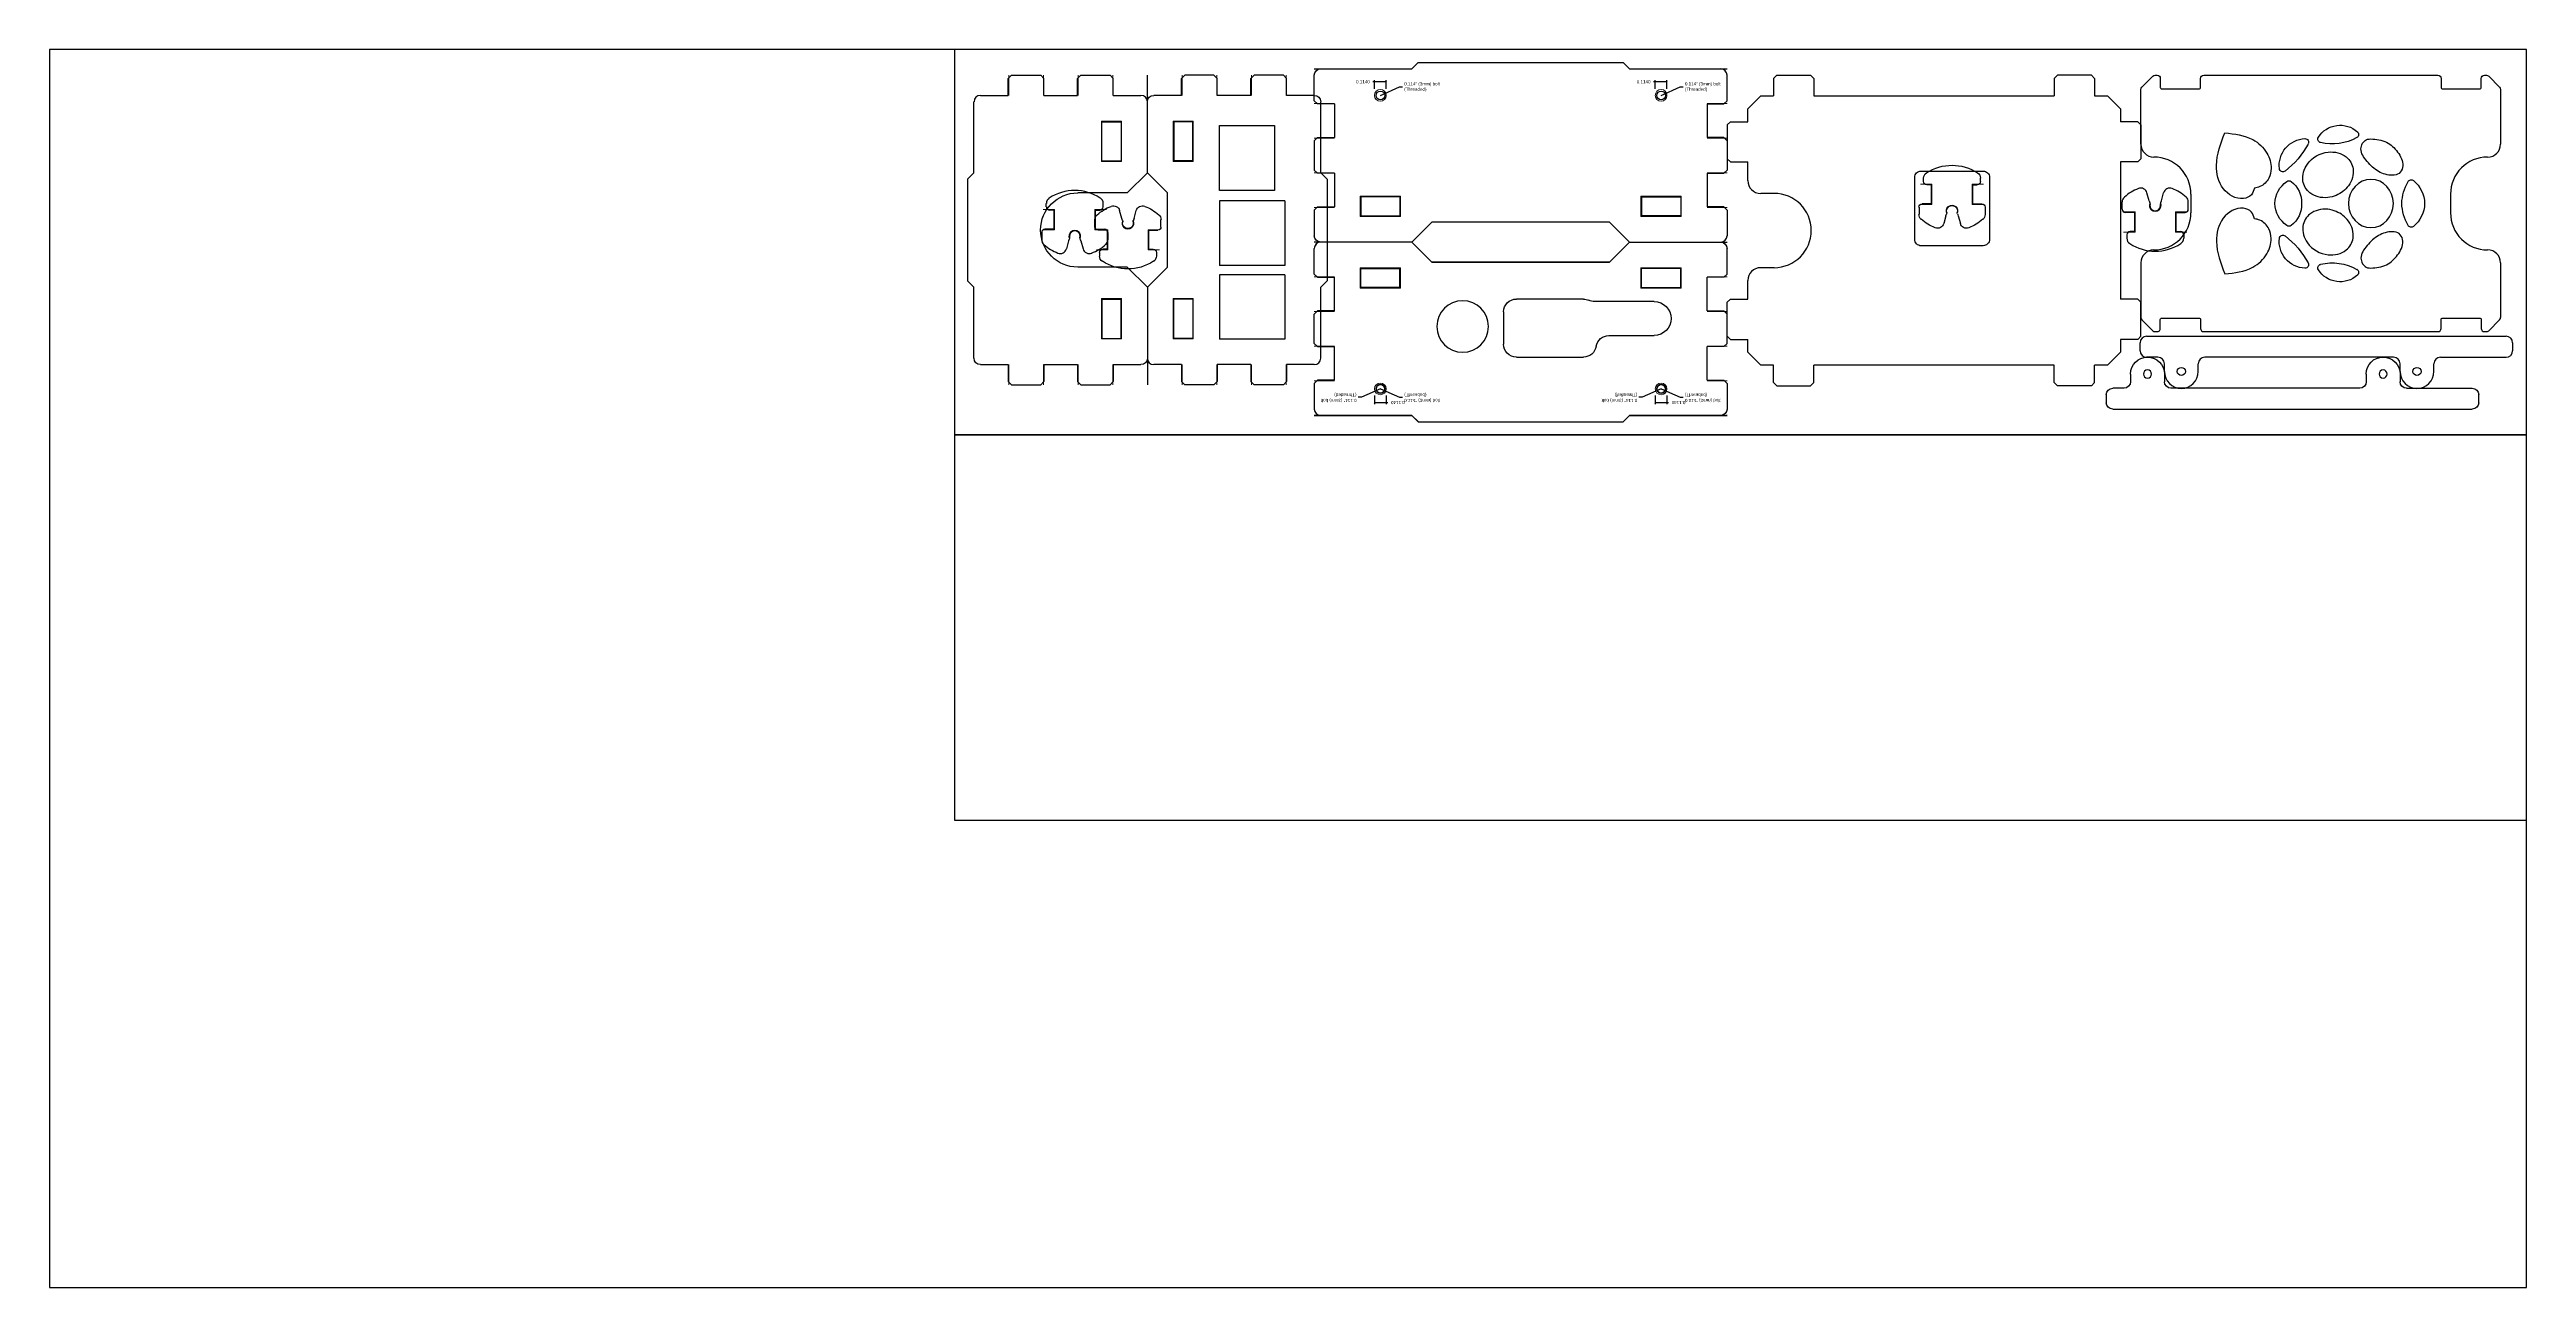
# Model space of a CAD drawing. Header units: inches. Extents: x 29.7 to 74.6, y -5.7 to 19.4.
# Drawn here: x 29.66 to 53.66, y -5.72 to 6.28 of the extents above; entities that cross this region are included whole.
import ezdxf

# ---------------------------------------------------------------- set-up
doc = ezdxf.new("R2010")
doc.units = ezdxf.units.IN
doc.header["$MEASUREMENT"] = 0
doc.layers.add('CUT', color=1, linetype='Continuous')
doc.layers.add('NOPLOT', color=40, linetype='Continuous', lineweight=5)
doc.styles.get("Standard").update_dxf_attribs({"font": 'arial.ttf'})
doc.dimstyles.get("Standard").update_dxf_attribs({"dimtxt": 0.18, "dimasz": 0.18, "dimexe": 0.18, "dimexo": 0.0625, "dimgap": 0.09, "dimtad": 0, "dimtih": 1, "dimtoh": 1, "dimdec": 4, "dimzin": 0, "dimdsep": 46, "dimtxsty": 'Standard', "dimcen": 0.09, "dimadec": 0, "dimazin": 0, "dimtfac": 1, "dimtdec": 4, "dimtofl": 0, "dimtmove": 0, "dimatfit": 3, "dimfxl": 1, "dimtolj": 1, "dimtzin": 0, "dimarcsym": 0})

# ---------------------------------------------------------------- blocks, each defined once
blk = doc.blocks.new('TabHole2')
for p, q in [((-0.195, 0.0925), (0.195, 0.0925)), ((-0.19, 0.0975), (-0.19, -0.0975)), ((0.19, 0.0975), (0.19, -0.0975)), ((0.195, -0.0925), (-0.195, -0.0925))]:
    blk.add_line(p, q)
at = {"layer": 'NOPLOT'}
for p, q in [((-0.195, 0.0975), (0.195, 0.0975)), ((-0.195, 0.0975), (-0.195, -0.0975)), ((0.195, 0.0975), (0.195, -0.0975)), ((0.195, -0.0975), (-0.195, -0.0975))]:
    blk.add_line(p, q, dxfattribs=at)
blk = doc.blocks.new('TabHole')
blk.add_blockref('TabHole2', (0, 0))
blk = doc.blocks.new('FootCurve')
for p, q in [((-1.14, 0.195), (-0.945, 0)), ((-0.945, 0), (0, 0))]:
    blk.add_line(p, q)
blk = doc.blocks.new('Serration_2')
for p, q in [((0, 1.6175), (0, 1.349)), ((0, 1.349), (0.16375, 1.349)), ((0.16375, 1.349), (0.195, 1.31775)), ((0.195, 1.31775), (0.195, 1.03425)), ((0, 1.003), (0, 0.677)), ((0, 1.003), (0.16375, 1.003)), ((0.16375, 1.003), (0.195, 1.03425)), ((0, 0.677), (0.16375, 0.677)), ((0.16375, 0.677), (0.195, 0.64575)), ((0.195, 0.64575), (0.195, 0.36225)), ((0, 0.331), (0, 0.0625)), ((0, 0.331), (0.16375, 0.331)), ((0.16375, 0.331), (0.195, 0.36225))]:
    blk.add_line(p, q)
for centre, start, end in [((-0.0625, 1.6175), 0, 90), ((-0.0625, 0.0625), 270, 0)]:
    blk.add_arc(centre, 0.0625, start, end)
at = {"layer": 'NOPLOT'}
for p, q in [((0, 1.344), (0.195, 1.344)), ((0, 1.008), (0.195, 1.008)), ((0, 0.672), (0.195, 0.672)), ((0, 0.336), (0.195, 0.336))]:
    blk.add_line(p, q, dxfattribs=at)
blk = doc.blocks.new('Back')
for p, q in [((-0.555, -0.062), (-0.492, 0)), ((-0.492, 0), (0.493, 0)), ((0.555, -0.062), (0.493, 0)), ((-0.555, -0.062), (-1.243, -0.062)), ((1.243, -0.062), (0.555, -0.062)), ((-0.36, -1.547), (-0.36, -1.068)), ((0.36, -1.547), (0.36, -1.068))]:
    blk.add_line(p, q)
for start, end in [(90, 180), (360, 90)]:
    blk.add_arc((0, -1.068), 0.36, start, end)
at = {"xscale": -1}
for name, p in [('Serration_2', (-1.305, -1.743)), ('TabHole', (-0.86, -1.395)), ('FootCurve', (-1.5, -1.743))]:
    blk.add_blockref(name, p, dxfattribs=at)
for name, p in [('Serration_2', (1.305, -1.743)), ('TabHole', (0.86, -1.395)), ('FootCurve', (1.5, -1.743))]:
    blk.add_blockref(name, p)
blk = doc.blocks.new('Front')
for p, q in [((-0.555, -0.063), (-1.243, -0.063)), ((-0.555, -0.063), (-0.493, 0)), ((-0.493, 0), (0.492, 0)), ((0.492, 0), (0.555, -0.063)), ((1.242, -0.063), (0.555, -0.063)), ((-0.282, -0.411), (-0.282, -1.043)), ((0.343, -0.411), (0.343, -1.043)), ((0.433, -0.411), (0.433, -1.043)), ((-0.384, -0.512), (-0.384, -1.043)), ((-0.384, -1.043), (-1.014, -1.043)), ((-0.282, -1.043), (0.343, -1.043)), ((0.433, -1.043), (1.058, -1.043)), ((0.36, -1.548), (-0.36, -1.548))]:
    blk.add_line(p, q)
for points in [[(-0.282, -0.411), (0.343, -0.411)], [(0.433, -0.411), (1.058, -0.411), (1.058, -1.043)], [(-1.014, -1.043), (-1.014, -0.512), (-0.384, -0.512)]]:
    blk.add_lwpolyline(points)
at = {"xscale": -1}
for name, p in [('Serration_2', (-1.305, -1.743)), ('TabHole', (-0.86, -1.395)), ('FootCurve', (-1.5, -1.743))]:
    blk.add_blockref(name, p, dxfattribs=at)
for name, p in [('Serration_2', (1.305, -1.743)), ('TabHole', (0.86, -1.395)), ('FootCurve', (1.5, -1.743))]:
    blk.add_blockref(name, p)
blk = doc.blocks.new('Serration_3')
for p, q in [((0, 1.37025), (0, 1.6175)), ((-0.195, 1.339), (-0.03125, 1.339)), ((-0.195, 1.339), (-0.195, 1.013)), ((-0.03125, 1.339), (0, 1.37025)), ((-0.03125, 1.013), (-0.195, 1.013)), ((-0.03125, 1.013), (0, 0.98175)), ((0, 0.98175), (0, 0.69825)), ((-0.195, 0.667), (-0.03125, 0.667)), ((-0.195, 0.667), (-0.195, 0.341)), ((-0.03125, 0.667), (0, 0.69825)), ((-0.03125, 0.341), (-0.195, 0.341)), ((-0.03125, 0.341), (0, 0.30975)), ((0, 0.30975), (0, 0.0625))]:
    blk.add_line(p, q)
for centre, start, end in [((-0.0625, 1.6175), 0, 90), ((-0.0625, 0.0625), 270, 0)]:
    blk.add_arc(centre, 0.0625, start, end)
at = {"layer": 'NOPLOT'}
for p, q in [((-0.195, 1.344), (0, 1.344)), ((-0.195, 1.008), (0, 1.008)), ((-0.195, 0.672), (0, 0.672)), ((-0.195, 0.336), (0, 0.336))]:
    blk.add_line(p, q, dxfattribs=at)
blk = doc.blocks.new('_ArchTick')
at = {"color": 0, "linetype": 'ByBlock', "const_width": 0.15}
blk.add_lwpolyline([(-0.5, -0.5), (0.5, 0.5)], dxfattribs=at)
blk = doc.blocks.new('*D59')
at = {"layer": 'Defpoints', "color": 0, "transparency": 16777216}
for p in [(46.787, 17.376), (46.787, 17.244), (46.901, 17.244)]:
    blk.add_point(p, dxfattribs=at)
at = {"layer": 'NOPLOT', "color": 0, "lineweight": -2, "transparency": 16777216}
for p, q in [((46.787, 17.376), (46.771, 17.376)), ((46.787, 17.307), (46.787, 17.392)), ((46.901, 17.376), (46.787, 17.376)), ((46.901, 17.307), (46.901, 17.392))]:
    blk.add_line(p, q, dxfattribs=at)
at = {"layer": 'NOPLOT', "color": 0, "lineweight": -2, "transparency": 16777216, "xscale": 0.015625, "yscale": 0.015625, "zscale": 0.015625, "rotation": 180}
blk.add_blockref('_ArchTick', (46.787, 17.376), dxfattribs=at)
at = {"layer": 'NOPLOT', "color": 0, "lineweight": -2, "transparency": 16777216, "xscale": 0.015625, "yscale": 0.015625, "zscale": 0.015625}
blk.add_blockref('_ArchTick', (46.901, 17.376), dxfattribs=at)
at = {"layer": 'NOPLOT', "color": 0, "transparency": 16777216, "insert": (46.675, 17.376), "char_height": 0.0312, "attachment_point": 5}
blk.add_mtext('\\A1;0.1140', dxfattribs=at)
blk = doc.blocks.new('Spacer')
for p, q in [((-1.805, -0.063), (-1.805, 0.015)), ((-1.742, 0.078), (1.742, 0.078)), ((1.805, 0.015), (1.805, -0.063)), ((-1.805, -0.063), (-1.805, -0.063)), ((-1.632, -0.125), (-1.742, -0.125)), ((-1.569, -0.263), (-1.569, -0.188)), ((-1.241, -0.263), (-1.241, -0.188)), ((0.652, -0.125), (-1.178, -0.125)), ((0.714, -0.263), (0.714, -0.188)), ((1.043, -0.263), (1.043, -0.188)), ((1.105, -0.125), (1.742, -0.125)), ((1.805, -0.063), (1.805, -0.063))]:
    blk.add_line(p, q)
for centre in [(-1.405, -0.263), (0.878, -0.263)]:
    blk.add_circle(centre, 0.0392)
for centre, radius, start, end in [((-1.742, 0.015), 0.0625, 90, 180), ((1.742, 0.015), 0.0625, 0, 90), ((-1.742, -0.063), 0.0625, 180, 270), ((-1.632, -0.188), 0.0625, 0, 90), ((-1.178, -0.188), 0.0625, 90, 180), ((0.652, -0.188), 0.0625, 0, 90), ((1.105, -0.188), 0.0625, 90, 180), ((1.742, -0.063), 0.0625, 270, 0), ((-1.405, -0.263), 0.164, 180, 0), ((0.878, -0.263), 0.164, 180, 0)]:
    blk.add_arc(centre, radius, start, end)
blk = doc.blocks.new('Baseplate')
for p, q in [((-0.5, 1.474), (-0.469, 1.505)), ((-0.5, 1.474), (-0.5, 1.305)), ((-0.469, 1.505), (-0.141, 1.505)), ((-0.141, 1.505), (-0.11, 1.474)), ((-0.11, 1.474), (-0.11, 1.305)), ((2.22, 1.474), (2.251, 1.505)), ((2.22, 1.474), (2.22, 1.305)), ((2.579, 1.505), (2.251, 1.505)), ((2.579, 1.505), (2.61, 1.474)), ((2.61, 1.474), (2.61, 1.305)), ((-0.95, 1.024), (-0.919, 1.055)), ((-0.95, 1.024), (-0.95, 0.696)), ((-0.919, 1.055), (-0.75, 1.055)), ((3.029, 1.055), (2.86, 1.055)), ((3.029, 1.055), (3.06, 1.024)), ((3.06, 1.024), (3.06, 0.696)), ((-0.95, 0.696), (-0.919, 0.665)), ((-0.919, 0.665), (-0.75, 0.665)), ((-0.75, 0.485), (-0.75, 0.665)), ((3.029, 0.665), (2.86, 0.665)), ((3.06, 0.696), (3.029, 0.665)), ((-0.495, 0.36), (-0.625, 0.36)), ((-0.495, -0.36), (-0.625, -0.36)), ((-0.95, -0.696), (-0.919, -0.665)), ((-0.95, -1.024), (-0.95, -0.696)), ((-0.919, -0.665), (-0.75, -0.665)), ((-0.75, -0.665), (-0.75, -0.485)), ((3.029, -0.665), (2.86, -0.665)), ((3.029, -0.665), (3.06, -0.696)), ((3.06, -1.024), (3.06, -0.696)), ((-0.919, -1.055), (-0.95, -1.024)), ((-0.919, -1.055), (-0.75, -1.055)), ((3.029, -1.055), (2.86, -1.055)), ((3.06, -1.024), (3.029, -1.055)), ((-0.5, -1.474), (-0.5, -1.305)), ((-0.11, -1.474), (-0.11, -1.305)), ((2.22, -1.474), (2.22, -1.305)), ((2.61, -1.474), (2.61, -1.305)), ((-0.469, -1.505), (-0.5, -1.474)), ((-0.469, -1.505), (-0.141, -1.505)), ((-0.141, -1.505), (-0.11, -1.474)), ((2.251, -1.505), (2.22, -1.474)), ((2.579, -1.505), (2.251, -1.505)), ((2.61, -1.474), (2.579, -1.505))]:
    blk.add_line(p, q)
for points in [[(-0.75, 1.055), (-0.75, 1.18), (-0.625, 1.305), (-0.5, 1.305)], [(-0.11, 1.305), (2.22, 1.305)], [(2.61, 1.305), (2.735, 1.305), (2.86, 1.18), (2.86, 1.055)], [(2.86, 0.665), (2.86, -0.665)], [(-0.5, -1.305), (-0.625, -1.305), (-0.75, -1.18), (-0.75, -1.055)], [(2.86, -1.055), (2.86, -1.18), (2.735, -1.305), (2.61, -1.305)], [(2.22, -1.305), (-0.11, -1.305)]]:
    blk.add_lwpolyline(points)
blk.add_lwpolyline([(0.93, 0.577), (1.53, 0.577, -0.414214), (1.592, 0.515), (1.592, -0.085, -0.414214), (1.53, -0.148), (0.93, -0.148, -0.414214), (0.867, -0.085), (0.867, 0.515, -0.414214)], format="xyb", close=True)
for centre, radius, start, end in [((-0.625, 0.485), 0.125, 180, 270), ((-0.495, 0), 0.36, 270, 90), ((-0.625, -0.485), 0.125, 90, 180)]:
    blk.add_arc(centre, radius, start, end)
blk = doc.blocks.new('PiSymbol')
at = {"layer": 'CUT'}
for centre, radius, start, end in [((-0.346, 0.142), 0.246, 83.4596, 177.2954), ((-0.95, 0.853), 0.836, 299.1813, 321.5738), ((-0.321, 0.354), 0.0327, 321.5738, 83.4596), ((-0.175, 0.298), 0.0327, 144.9719, 216.5639), ((0.013, 0.167), 0.262, 92.8357, 144.9719), ((-0.009, 0.422), 0.239, 216.5639, 272.151), ((-0.013, 0.167), 0.262, 35.0281, 87.1643), ((0.009, 0.422), 0.239, 267.849, 323.4361), ((0.175, 0.298), 0.0327, 323.4361, 35.0281), ((0.321, 0.354), 0.0327, 96.5404, 218.4262), ((0.95, 0.853), 0.836, 218.4262, 240.8187), ((0.345, 0.142), 0.246, 2.7046, 96.5404), ((-0.477, -0.169), 0.237, 122.6242, 221.611), ((-0.587, 0.003), 0.0327, 13.7258, 122.6242), ((-0.997, -0.097), 0.454, 330.5094, 13.7258), ((-0.559, 0.152), 0.0327, 177.2954, 299.1813), ((0.558, 0.152), 0.0327, 240.8187, 2.7046), ((0.996, -0.097), 0.454, 166.2742, 209.4906), ((0.587, 0.003), 0.0327, 57.3758, 166.2742), ((0.477, -0.169), 0.237, 318.389, 57.3758), ((-0.63, -0.304), 0.0327, 221.611, 330.5094), ((0.629, -0.304), 0.0327, 209.4906, 318.389), ((-0.184, -0.816), 0.0327, 119.122, 218.8394), ((0.002, -0.666), 0.272, 218.8394, 269.4443), ((0.024, -1.19), 0.461, 93.055, 119.122), ((-0.025, -1.19), 0.461, 60.878, 86.945), ((-0.003, -0.666), 0.272, 270.5557, 321.1606), ((0.184, -0.816), 0.0327, 321.1606, 60.878)]:
    blk.add_arc(centre, radius, start, end, dxfattribs=at)
blk.add_ellipse((0, -0.449), major_axis=(-0.22, 0), ratio=0.930887, dxfattribs=at)
for points, knots in [([(-0.14, 0.613), (-0.118, 0.62), (-0.07, 0.635), (-0.02, 0.757), (-0.125, 0.929), (-0.38, 0.984), (-0.547, 0.921), (-0.644, 0.885)], [0.8936892, 0.8936892, 0.8936892, 0.8936892, 0.9636226, 1.0498183, 1.2668456, 1.5012888, 1.8271198, 1.8271198, 1.8271198, 1.8271198]), ([(0.139, 0.613), (0.117, 0.62), (0.068, 0.635), (0.018, 0.757), (0.124, 0.929), (0.379, 0.984), (0.546, 0.921), (0.643, 0.885)], [0.8936892, 0.8936892, 0.8936892, 0.8936892, 0.9636226, 1.0498183, 1.2668456, 1.5012888, 1.8271198, 1.8271198, 1.8271198, 1.8271198]), ([(-0.644, 0.885), (-0.635, 0.795), (-0.618, 0.644), (-0.477, 0.493), (-0.338, 0.451), (-0.222, 0.477), (-0.155, 0.542), (-0.144, 0.596), (-0.14, 0.613)], [0, 0, 0, 0, 0.2810917, 0.4696819, 0.623563, 0.7199689, 0.8387473, 0.8936892, 0.8936892, 0.8936892, 0.8936892]), ([(0.643, 0.885), (0.633, 0.795), (0.617, 0.644), (0.475, 0.493), (0.337, 0.451), (0.221, 0.477), (0.154, 0.542), (0.142, 0.596), (0.139, 0.613)], [0, 0, 0, 0, 0.2810917, 0.4696819, 0.623563, 0.7199689, 0.8387473, 0.8936892, 0.8936892, 0.8936892, 0.8936892]), ([(-0.054, -0.055), (-0.057, -0.081), (-0.076, -0.154), (-0.156, -0.26), (-0.308, -0.309), (-0.452, -0.224), (-0.492, -0.038), (-0.392, 0.138), (-0.215, 0.194), (-0.071, 0.11), (-0.049, 0.002), (-0.054, -0.055), (-0.054, -0.055)], [0.094843, 0.094843, 0.094843, 0.094843, 0.179843, 0.331355, 0.501424, 0.633474, 0.814835, 1.047571, 1.214714, 1.349568, 1.527963, 1.528765, 1.528765, 1.528765, 1.528765]), ([(0.053, -0.055), (0.056, -0.081), (0.075, -0.154), (0.155, -0.26), (0.307, -0.309), (0.451, -0.224), (0.491, -0.038), (0.391, 0.138), (0.214, 0.194), (0.07, 0.11), (0.049, 0.002), (0.053, -0.055), (0.053, -0.055)], [0.094843, 0.094843, 0.094843, 0.094843, 0.179843, 0.331355, 0.501424, 0.633474, 0.814835, 1.047571, 1.214714, 1.349568, 1.527963, 1.528765, 1.528765, 1.528765, 1.528765])]:
    blk.add_open_spline(points, degree=3, knots=knots, dxfattribs=at)
for points in [[(-0.549, -0.371), (-0.5, -0.358), (-0.384, -0.414), (-0.292, -0.519), (-0.258, -0.646), (-0.275, -0.706), (-0.327, -0.737), (-0.455, -0.702), (-0.551, -0.607), (-0.588, -0.466), (-0.58, -0.404), (-0.549, -0.371)], [(0.549, -0.371), (0.5, -0.358), (0.384, -0.414), (0.292, -0.519), (0.258, -0.646), (0.274, -0.706), (0.327, -0.737), (0.455, -0.702), (0.55, -0.607), (0.588, -0.466), (0.58, -0.404), (0.549, -0.371)]]:
    blk.add_spline(points, degree=3, dxfattribs=at)
blk = doc.blocks.new('Lid2')
for p, q in [((-1.258, -1.075), (-1.258, -1.255)), ((1.257, -1.075), (1.257, -1.255)), ((1.742, -1.74), (1.742, -2.269)), ((1.627, -2.398), (1.733, -2.292))]:
    blk.add_line(p, q)
for points in [[(-1.742, -0.59), (-1.742, -0.06, -0.198912), (-1.733, -0.038), (-1.627, 0.068, -0.198912), (-1.605, 0.078), (-1.586, 0.078, -0.414214), (-1.555, 0.046), (-1.555, -0.039, 0.414214), (-1.539, -0.055), (-1.181, -0.055, 0.414214), (-1.165, -0.039), (-1.165, 0.046, -0.414214), (-1.134, 0.078), (1.134, 0.078, -0.414214), (1.165, 0.046), (1.165, -0.039, 0.414214), (1.181, -0.055), (1.539, -0.055, 0.414214), (1.555, -0.039), (1.555, 0.046, -0.414214), (1.586, 0.078), (1.605, 0.078, -0.198912), (1.627, 0.068), (1.733, -0.038, -0.198912), (1.742, -0.06), (1.742, -0.59)], [(-1.742, -1.74), (-1.742, -2.269, 0.198912), (-1.733, -2.292), (-1.627, -2.398, 0.198912), (-1.605, -2.407), (-1.586, -2.407, 0.414214), (-1.555, -2.376), (-1.555, -2.29, -0.414214), (-1.539, -2.275), (-1.181, -2.275, -0.414214), (-1.165, -2.29), (-1.165, -2.376, 0.414214), (-1.134, -2.407), (1.134, -2.407, 0.414214), (1.165, -2.376), (1.165, -2.29, -0.414214), (1.181, -2.275), (1.539, -2.275, -0.414214), (1.555, -2.29), (1.555, -2.376, 0.414214), (1.586, -2.407), (1.605, -2.407)]]:
    blk.add_lwpolyline(points, format="xyb")
for centre, radius, start, end in [((-1.618, -0.59), 0.125, 180, 270), ((-1.618, -1.075), 0.36, 0, 90), ((1.617, -1.075), 0.36, 90, 180), ((1.617, -0.59), 0.125, 270, 0), ((-1.618, -1.255), 0.36, 270, 0), ((1.617, -1.255), 0.36, 180, 270), ((-1.618, -1.74), 0.125, 90, 180), ((1.617, -1.74), 0.125, 0, 90), ((1.605, -2.376), 0.0312, 270, 315), ((1.711, -2.269), 0.0312, 315, 0)]:
    blk.add_arc(centre, radius, start, end)
at = {"xscale": -1.062354987448263, "yscale": 1.062354987448263, "zscale": 1.062354987448263, "rotation": 90}
blk.add_blockref('PiSymbol', (0.009, -1.165), dxfattribs=at)
blk = doc.blocks.new('Latch')
for p, q in [((-0.276, 0.026), (-0.276, 0.06)), ((0.276, 0.026), (0.276, 0.06)), ((-0.32, -0.221), (-0.32, -0.293)), ((-0.2, -0.19), (-0.289, -0.19)), ((-0.2, -0.005), (-0.244, -0.005)), ((-0.2, -0.19), (-0.2, -0.005)), ((0.2, -0.19), (0.2, -0.005)), ((0.2, -0.005), (0.244, -0.005)), ((0.2, -0.19), (0.289, -0.19)), ((0.32, -0.221), (0.32, -0.293)), ((-0.06, -0.304), (-0.081, -0.38)), ((0.06, -0.304), (0.081, -0.38))]:
    blk.add_line(p, q)
for centre, radius, start, end in [((-0.213, 0.06), 0.0625, 123.1255, 180), ((-0.244, 0.026), 0.0312, 180, 270), ((0, -0.267), 0.452, 56.8745, 123.1255), ((0.244, 0.026), 0.0312, 270, 0), ((0.213, 0.06), 0.0625, 0, 56.8745), ((-0.289, -0.221), 0.0312, 90, 180), ((0, -0.258), 0.052, 343.6762, 196.3238), ((0.289, -0.221), 0.0312, 0, 90), ((-0.258, -0.293), 0.0625, 180, 228.6806), ((0, 0), 0.452, 228.6806, 248.7914), ((-0.141, -0.364), 0.0625, 248.7914, 345), ((0, -0.32), 0.0625, 146.1714, 165), ((-0.065, -0.277), 0.0156, 326.1714, 16.3238), ((0.065, -0.277), 0.0156, 163.6762, 213.8286), ((0, -0.32), 0.0625, 15, 33.8286), ((0.141, -0.364), 0.0625, 195, 291.2086), ((0, 0), 0.452, 291.2086, 311.3194), ((0.258, -0.293), 0.0625, 311.3194, 0)]:
    blk.add_arc(centre, radius, start, end)
at = {"layer": 'NOPLOT'}
for p, q in [((-0.195, 0), (-0.306, 0)), ((-0.195, -0.195), (-0.195, 0)), ((-0.195, -0.195), (-0.306, -0.195)), ((0.195, -0.195), (0.195, 0)), ((0.195, 0), (0.306, 0)), ((0.306, -0.195), (0.195, -0.195))]:
    blk.add_line(p, q, dxfattribs=at)
blk.add_arc((0, -0.258), 0.057, 332.8707, 207.1293, dxfattribs=at)
blk = doc.blocks.new('Threaded3mmBolt')
blk.add_circle((0, 0), 0.042)
at = {"layer": 'NOPLOT'}
blk.add_circle((0, 0), 0.057, dxfattribs=at)
at = {"layer": 'NOPLOT', "insert": (0.23093, 0.08137), "char_height": 0.03125, "attachment_point": 4}
blk.add_mtext('\\A1;0.114" (3mm) bolt^J(Threaded)', dxfattribs=at)
at = {"layer": 'NOPLOT'}
dim = blk.add_linear_dim(base=(-0.057, 0.13184), p1=(0.057, 0), p2=(-0.057, 0), dimstyle='Standard', override={"dimtxt": 0.03125, "dimasz": 0.015625, "dimexe": 0.015625, "dimgap": 0.03125, "dimblk1": 'ArchTick', "dimblk2": 'ArchTick', "dimsah": 1}, dxfattribs=at)
dim.commit()
dim.dimension.update_dxf_attribs({"geometry": '*D59', "text_midpoint": (-0.16869, 0.13184), "insert": (-46.84401, -17.24406)})
at = {"layer": 'NOPLOT', "annotation_type": 0, "has_hookline": 1, "hookline_direction": 0, "text_width": 0.34334}
blk.add_leader([(0, 0), (0.18406, 0.08137), (0.21531, 0.08137)], dimstyle='Standard', override={"dimasz": 0.03125, "dimgap": 0.015625}, dxfattribs=at)
blk = doc.blocks.new('OtherSide')
for p, q in [((-2, -0.0625), (-1.055, -0.0625)), ((-0.9925, 0), (-1.055, -0.0625)), ((-0.9925, 0), (0.9925, 0)), ((0.9925, 0), (1.055, -0.0625)), ((1.055, -0.0625), (2, -0.0625)), ((0.86, -1.5475), (-0.86, -1.5475))]:
    blk.add_line(p, q)
at = {"xscale": -1}
for name, p in [('Serration_3', (-2, -1.7425)), ('TabHole', (-1.36, -1.395)), ('FootCurve', (-2, -1.7425))]:
    blk.add_blockref(name, p, dxfattribs=at)
for name, p in [('Serration_3', (2, -1.7425)), ('TabHole', (1.36, -1.395)), ('FootCurve', (2, -1.7425))]:
    blk.add_blockref(name, p)
at = {"layer": 'CUT'}
for p in [(-1.36, -0.32), (1.36, -0.32)]:
    blk.add_blockref('Threaded3mmBolt', p, dxfattribs=at)
blk = doc.blocks.new('Side')
for p, q in [((-0.992, 0), (0.993, 0)), ((0.993, 0), (1.055, -0.063)), ((-1.055, -0.063), (-2, -0.063)), ((-1.055, -0.063), (-0.992, 0)), ((2, -0.063), (1.055, -0.063)), ((-0.042, -0.628), (0.608, -0.628)), ((-0.167, -1.066), (-0.167, -0.753)), ((0.855, -0.837), (1.292, -0.837)), ((0.608, -1.191), (-0.042, -1.191)), ((1.292, -1.167), (0.714, -1.167))]:
    blk.add_line(p, q)
blk.add_lwpolyline([(-0.86, -1.548), (0.86, -1.548)])
blk.add_circle((-0.563, -0.925), 0.25)
for centre, radius, start, end in [((-0.042, -0.753), 0.125, 90, 180), ((0.608, -0.753), 0.125, 9.5893, 90), ((0.855, -0.712), 0.125, 189.5893, 270), ((1.292, -1.002), 0.165, 270, 90), ((-0.042, -1.066), 0.125, 180, 270), ((0.608, -1.066), 0.125, 270, 295.0078), ((0.714, -1.292), 0.125, 90, 115.0078)]:
    blk.add_arc(centre, radius, start, end)
at = {"xscale": -1}
for name, p in [('Serration_3', (-2, -1.743)), ('TabHole', (-1.36, -1.395)), ('FootCurve', (-2, -1.743))]:
    blk.add_blockref(name, p, dxfattribs=at)
for name, p in [('Serration_3', (2, -1.743)), ('TabHole', (1.36, -1.395)), ('FootCurve', (2, -1.743))]:
    blk.add_blockref(name, p)
at = {"layer": 'CUT', "xscale": -1}
for p in [(-1.36, -0.32), (1.36, -0.32)]:
    blk.add_blockref('Threaded3mmBolt', p, dxfattribs=at)

msp = doc.modelspace()

# ---------------------------------------------------------------- linework, layer by layer
msp.add_lwpolyline([(29.665, -5.718), (53.665, -5.718), (53.665, 6.282), (29.665, 6.282)], close=True)
at = {"layer": 'CUT'}
for points in [[(38.435, 6.282), (38.435, 2.547), (53.665, 2.547), (53.665, 6.282)], [(38.435, 2.547), (38.435, -1.188), (53.665, -1.188), (53.665, 2.547)]]:
    msp.add_lwpolyline(points, close=True, dxfattribs=at)

# ---------------------------------------------------------------- block references
at = {"layer": 'CUT', "xscale": -1}
for name, p, rotation in [('Back', (38.56, 4.532), 90), ('Latch', (40.114, 4.34), 180), ('Side', (43.92, 2.672), 180), ('OtherSide', (43.92, 2.672), 180), ('Spacer', (51.398, 2.873), 180)]:
    msp.add_blockref(name, p, dxfattribs=dict(at, rotation=rotation))
at = {"layer": 'CUT'}
for name, p, rotation in [('Front', (42.045, 4.532), 270), ('Latch', (50.068, 4.512), 180)]:
    msp.add_blockref(name, p, dxfattribs=dict(at, rotation=rotation))
for name, p in [('OtherSide', (43.92, 6.157)), ('Baseplate', (46.87, 4.527)), ('Lid2', (51.672, 5.954)), ('Latch', (39.599, 4.73)), ('Spacer', (51.726, 3.424))]:
    msp.add_blockref(name, p, dxfattribs=at)
at = {"layer": 'CUT', "xscale": -1}
msp.add_blockref('Latch', (48.099, 4.975), dxfattribs=at)

doc.saveas('drawing.dxf')
